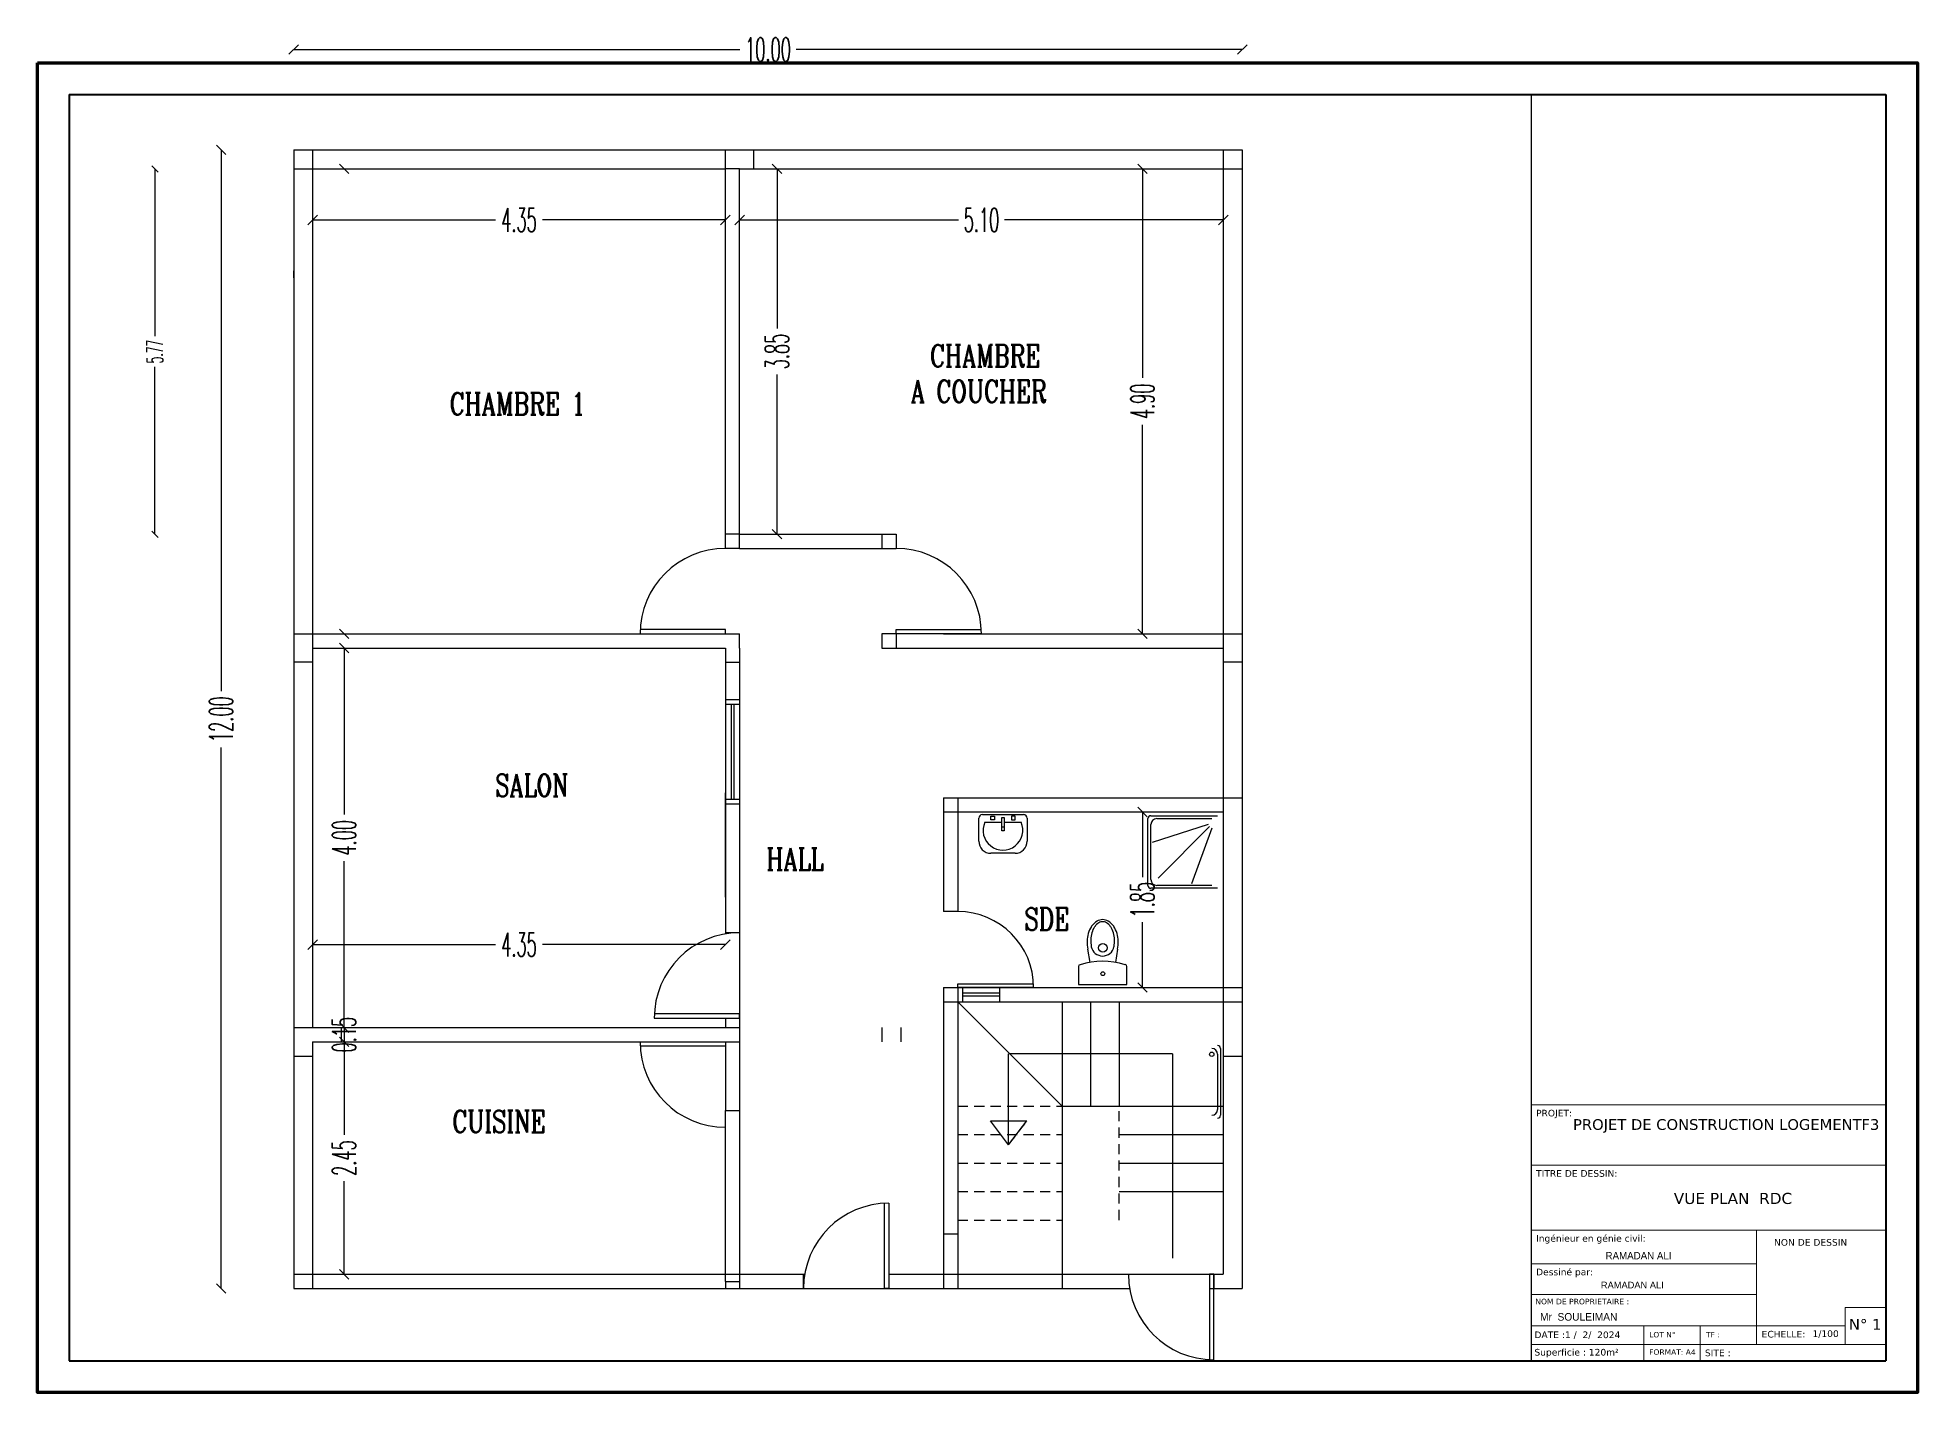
# Model space of a CAD drawing. Extents: x -110 to 3211, y -163 to 893.
# Drawn here: x 1906.85 to 1936.55, y 25.41 to 46.81 of the extents above; entities that cross this region are included whole.
import ezdxf

# ---------------------------------------------------------------- set-up
doc = ezdxf.new("R2010")
doc.units = 0
doc.header["$LTSCALE"] = 0.8
doc.header["$MEASUREMENT"] = 0
doc.linetypes.add('DASHED', pattern=[0.75, 0.5, -0.25])
doc.layers.get('0').update_dxf_attribs({"color": 5, "linetype": 'CONTINUOUS'})
doc.layers.get('DEFPOINTS').update_dxf_attribs({"linetype": 'CONTINUOUS'})
for name, color, linetype in [('COMBLDG', 7, 'CONTINUOUS'), ('DOOR', 3, 'CONTINUOUS'), ('PIPE', 50, 'CONTINUOUS'), ('STR', 5, 'CONTINUOUS'), ('TEXT', 200, 'CONTINUOUS'), ('WALL', 6, 'CONTINUOUS'), ('WIN-PLN', 5, 'CONTINUOUS')]:
    doc.layers.add(name, color=color, linetype=linetype)
doc.styles.add('AYMAN-S', font='romant.shx', dxfattribs={"width": 0.7, "height": 0.15})
doc.styles.add('AYMOONY', font='romant.shx', dxfattribs={"width": 0.5})
doc.styles.add('ROMANT', font='ROMANC.SHX', dxfattribs={"width": 0.75})
doc.dimstyles.new('AYMAN-SIT', dxfattribs={"dimtxt": 0.25, "dimasz": 0.08, "dimexe": 0.18, "dimexo": 0.06, "dimgap": 0.05, "dimtad": 0, "dimzin": 1, "dimdsep": 46, "dimtxsty": 'AYMAN-S', "dimblk1": 'OBLIQUE', "dimblk2": 'OBLIQUE', "dimsah": 1, "dimcen": 0.09, "dimse1": 1, "dimse2": 1, "dimclrd": 256, "dimclre": 256, "dimclrt": 200, "dimadec": 0, "dimazin": 0, "dimtfac": 1, "dimtdec": 4, "dimtix": 1, "dimtmove": 0, "dimatfit": 3, "dimldrblk": 'OBLIQUE', "dimfxl": 1, "dimtolj": 1, "dimtzin": 0, "dimarcsym": 0})

msp = doc.modelspace()

# ---------------------------------------------------------------- texts
at = {"layer": 'COMBLDG', "color": 7, "lineweight": 9, "attachment_point": 1}
for s, insert, char_height, width in [('{\\fVerdana|b0|i0|c0|p34;\\C55;PROJET:}', (1930.525, 29.871, -0.147), 0.10489, 11.75043), ('\\pi0.73509;{\\fVerdana|b0|i0|c0|p34;PROJET DE CONSTRUCTION LOGEMENTF3}', (1930.374, 29.723, 0.603), 0.16932, 6.38547), ('{\\fVerdana|b0|i0|c0|p34;\\C55;TITRE DE DESSIN:}', (1930.525, 28.918, -0.147), 0.10489, 11.75043), ('{\\fVerdana|b0|i0|c0|p34;VUE PLAN  RDC }', (1932.701, 28.559, -0.663), 0.17573, 5.65342), ('{\\fVerdana|b0|i0|c0|p34;\\C55;Ingénieur en génie civil:}', (1930.525, 27.892, -0.147), 0.10489, 11.75043), ('{\\fArial|b0|i0|c0|p34; \\fColonna MT|b0|i0|c0|p82; RAMADAN ALI}', (1931.535, 27.624), 0.11509, 12.89307), ('{\\fVerdana|b0|i0|c0|p34;NON DE DESSIN}', (1934.285, 27.829, -0.478), 0.10489, 11.75043), ('{\\fVerdana|b0|i0|c0|p34;\\C55;Dessiné par:}', (1930.525, 27.361, -0.323), 0.10489, 11.75043), ('{\\fArial|b0|i0|c0|p34;RAMADAN ALI}', (1931.549, 27.155), 0.10489, 11.75043), ('{\\fVerdana|b0|i0|c0|p34;\\C55;NOM DE PROPRIETAIRE :}', (1930.513, 26.886, -0.094), 0.08772, 9.82617), ('{\\fArial|b0|i0|c0|p34; \\fColonna MT|b0|i0|c0|p82; \\H1.143x;Mr  SOULEIMAN}', (1930.509, 26.66, -0.176), 0.10489, 11.75043), ('{\\fVerdana|b0|i0|c0|p34;N° 1}', (1935.468, 26.566, -0.12), 0.1704, 19.08879), ('{\\fVerdana|b0|i0|c0|p34;DATE :1 /  2/  2024}', (1930.499, 26.369, -0.323), 0.10489, 11.75043), ('{\\fVerdana|b0|i0|c0|p34;LOT N° }', (1932.312, 26.362, -0.228), 0.08651, 9.69138), ('{\\fVerdana|b0|i0|c0|p34;TF : }', (1933.21, 26.362, -0.267), 0.08651, 9.69138), ('{\\fVerdana|b0|i0|c0|p34;ECHELLE:}', (1934.088, 26.379, -0.668), 0.10489, 11.75043), ('{\\fVerdana|b0|i0|c0|p34;1/100}', (1934.893, 26.387, -0.565), 0.10489, 11.75043), ('{\\fVerdana|b0|i0|c0|p34;Superficie : 120m²}', (1930.499, 26.094, -0.32), 0.10489, 11.75043), ('{\\fVerdana|b0|i0|c0|p34;FORMAT: A4}', (1932.312, 26.087, -0.264), 0.08651, 9.69138), ('{\\fVerdana|b0|i0|c0|p34;SITE : }', (1933.193, 26.084, -0.323), 0.10489, 11.75043)]:
    msp.add_mtext(s, dxfattribs=dict(at, insert=insert, char_height=char_height, width=width))
at = {"layer": 'PIPE', "color": 7, "ltscale": 0.8, "char_height": 0.3747, "attachment_point": 5, "style": 'AYMOONY'}
for s, insert in [('\\A1;10.00', (1918.39, 46.619)), ('\\A1;4.35', (1914.456, 43.926)), ('\\A1;5.10', (1921.763, 43.926)), ('\\A1;4.35', (1914.456, 32.48))]:
    msp.add_mtext(s, dxfattribs=dict(at, insert=insert))
at = {"layer": 'PIPE', "color": 7, "ltscale": 0.8, "char_height": 0.3747, "attachment_point": 5, "rotation": 90, "style": 'AYMOONY'}
for s, insert in [('\\A1;3.85', (1918.533, 41.848)), ('\\A1;4.90', (1924.306, 41.061)), ('\\A1;12.00', (1909.749, 36.04)), ('\\A1;4.00', (1911.693, 34.167)), ('\\A1;1.85', (1924.306, 33.189)), ('\\A1;0.15', (1911.693, 31.057)), ('\\A1;2.45', (1911.693, 29.108))]:
    msp.add_mtext(s, dxfattribs=dict(at, insert=insert))
at = {"layer": 'TEXT', "color": 7, "ltscale": 61, "style": 'ROMANT', "width": 0.75}
for s, p in [('CHAMBRE', (1920.95, 41.605)), ('A COUCHER', (1920.644, 41.044)), ('CHAMBRE 1', (1913.359, 40.847)), ('SALON', (1914.08, 34.821)), ('HALL', (1918.364, 33.655)), ('SDE', (1922.442, 32.709)), ('CUISINE', (1913.402, 29.511))]:
    msp.add_text(s, height=0.3498, dxfattribs=at).set_placement(p)

# ---------------------------------------------------------------- blocks, each defined once
blk = doc.blocks.new('_OBLIQUE')
at = {"color": 0, "linetype": 'ByBlock'}
blk.add_line((-0.5, -0.5), (0.5, 0.5), dxfattribs=at)
blk = doc.blocks.new('*D385')
at = {"layer": 'DEFPOINTS', "color": 0, "ltscale": 0.8, "transparency": 16777216}
for p in [(1908.703, 44.733), (1917.942, 44.733), (1917.717, 38.963)]:
    blk.add_point(p, dxfattribs=at)
at = {"layer": 'PIPE', "color": 7, "lineweight": -2, "ltscale": 0.8, "transparency": 16777216}
for p, q in [((1908.703, 44.733), (1908.703, 42.092)), ((1908.703, 38.963), (1908.703, 41.605))]:
    blk.add_line(p, q, dxfattribs=at)
at = {"layer": 'PIPE', "color": 7, "lineweight": -2, "ltscale": 0.8, "transparency": 16777216, "xscale": 0.1, "yscale": 0.1, "zscale": 0.1}
for p, rotation in [((1908.703, 44.733), 90), ((1908.703, 38.963), 270)]:
    blk.add_blockref('_OBLIQUE', p, dxfattribs=dict(at, rotation=rotation))
at = {"layer": 'PIPE', "color": 7, "ltscale": 0.8, "transparency": 16777216, "insert": (1908.703, 41.848), "char_height": 0.25, "attachment_point": 5, "rotation": 90, "style": 'AYMOONY'}
blk.add_mtext('\\A1;5.77', dxfattribs=at)

# ---------------------------------------------------------------- dimensions: what is measured, and where the dimension line sits
at = {"layer": 'PIPE', "ltscale": 0.8}
dim = msp.add_linear_dim(base=(1908.703, 44.733), p1=(1917.717, 38.963), p2=(1917.942, 44.733), angle=90, dimstyle='AYMAN-SIT', override={"dimasz": 0.1, "dimexe": 0.006, "dimtxsty": 'AYMOONY', "dimclrd": 7, "dimclrt": 7, "dimtdec": 2}, dxfattribs=at)
dim.commit()
dim.dimension.update_dxf_attribs({"geometry": '*D385', "text_midpoint": (1908.703, 41.848)})

# ---------------------------------------------------------------- linework, layer by layer
at = {"color": 5, "lineweight": 40}
for p, q in [((1907.35, 45.907), (1907.35, 25.907)), ((1907.35, 45.907), (1936.05, 45.907)), ((1936.05, 45.907), (1936.05, 25.907)), ((1907.35, 25.907), (1936.05, 25.907))]:
    msp.add_line(p, q, dxfattribs=at)
for p, q in [((1921.72, 34.113), (1921.72, 34.476)), ((1921.777, 34.534), (1922.427, 34.534)), ((1921.911, 34.451), (1921.911, 34.509)), ((1921.911, 34.509), (1921.969, 34.509)), ((1921.969, 34.509), (1921.969, 34.451)), ((1922.083, 34.49), (1922.121, 34.49)), ((1922.083, 34.279), (1922.083, 34.49)), ((1922.121, 34.49), (1922.121, 34.279)), ((1922.293, 34.509), (1922.236, 34.509)), ((1922.236, 34.509), (1922.236, 34.451)), ((1922.293, 34.451), (1922.293, 34.509)), ((1922.485, 34.476), (1922.485, 34.113)), ((1924.393, 33.415), (1924.393, 34.47)), ((1924.439, 34.516), (1925.494, 34.516)), ((1924.531, 34.47), (1925.402, 34.47)), ((1921.816, 34.413), (1922.083, 34.413)), ((1921.969, 34.451), (1921.911, 34.451)), ((1922.121, 34.337), (1922.083, 34.337)), ((1922.121, 34.279), (1922.083, 34.279)), ((1922.121, 34.413), (1922.389, 34.413)), ((1922.236, 34.451), (1922.293, 34.451)), ((1924.439, 33.507), (1924.439, 34.378)), ((1925.345, 34.378), (1924.462, 34.091)), ((1925.368, 34.344), (1924.554, 33.53)), ((1925.402, 34.321), (1925.081, 33.438)), ((1922.293, 33.922), (1921.911, 33.922)), ((1925.494, 33.369), (1924.439, 33.369)), ((1925.402, 33.415), (1924.531, 33.415)), ((1923.44, 32.41), (1923.477, 32.198)), ((1923.914, 32.41), (1923.878, 32.198)), ((1923.295, 32.135), (1923.295, 31.848)), ((1924.06, 31.848), (1924.06, 32.136)), ((1923.295, 31.848), (1924.06, 31.848)), ((1925.494, 30.747), (1925.494, 29.876)), ((1925.54, 30.839), (1925.54, 29.784))]:
    msp.add_line(p, q)
at = {"color": 5, "lineweight": 100}
msp.add_lwpolyline([(1906.85, 46.407), (1936.55, 46.407), (1936.55, 25.407), (1906.85, 25.407)], close=True, dxfattribs=at)
for centre, radius in [((1923.68, 32.43), 0.0674), ((1923.68, 32.02), 0.03), ((1925.402, 30.747), 0.0344)]:
    msp.add_circle(centre, radius)
for centre, radius, start, end in [((1921.777, 34.476), 0.0573, 90, 180), ((1922.427, 34.476), 0.0573, 0, 90), ((1924.439, 34.47), 0.0459, 90, 180), ((1924.531, 34.378), 0.0917, 90, 180), ((1922.102, 34.286), 0.314, 156.067, 23.933), ((1921.911, 34.113), 0.191, 180, 270), ((1922.293, 34.113), 0.191, 270, 0), ((1924.439, 33.415), 0.0459, 180, 270), ((1924.531, 33.507), 0.0917, 180, 270), ((1923.82, 32.552), 0.384, 145.6833, 164.214), ((1923.733, 32.612), 0.278, 121.251, 145.6833), ((1923.82, 32.578), 0.326, 145.6833, 164.214), ((1923.733, 32.638), 0.22, 121.251, 145.6833), ((1923.677, 32.703), 0.172, 90.0033, 121.251), ((1923.677, 32.729), 0.113, 90.0033, 121.251), ((1923.677, 32.703), 0.172, 58.7557, 90.0033), ((1923.677, 32.729), 0.113, 58.7557, 90.0033), ((1923.622, 32.638), 0.22, 34.3234, 58.7557), ((1923.622, 32.612), 0.278, 34.3234, 58.7557), ((1923.535, 32.578), 0.326, 15.7926, 34.3234), ((1923.535, 32.552), 0.384, 15.7926, 34.3234), ((1923.959, 32.513), 0.528, 164.214, 191.2459), ((1923.959, 32.539), 0.47, 164.214, 191.2459), ((1923.677, 32.483), 0.183, 191.2459, 348.7608), ((1923.396, 32.539), 0.47, 348.7608, 15.7926), ((1923.396, 32.513), 0.528, 348.7608, 15.7926), ((1923.323, 32.135), 0.0277, 90.0033, 180.0033), ((1923.677, 31.034), 1.183, 72.57, 107.4367), ((1924.032, 32.136), 0.0277, 0.0033, 90.0033), ((1925.402, 30.747), 0.0917, 0, 90), ((1925.494, 30.839), 0.0459, 0, 90), ((1925.402, 29.876), 0.0917, 270, 0), ((1925.494, 29.784), 0.0459, 270, 0)]:
    msp.add_arc(centre, radius, start, end)
at = {"layer": 'COMBLDG', "color": 7, "lineweight": 30}
msp.add_line((1930.451, 25.907), (1930.451, 45.907), dxfattribs=at)
at = {"layer": 'COMBLDG', "color": 7, "lineweight": 9}
for p, q in [((1930.451, 29.949, 0.176), (1936.05, 29.949, -0.565)), ((1930.451, 28.996, 0.176), (1936.05, 28.996, -0.565)), ((1930.451, 27.97, 0.176), (1936.05, 27.97, -0.565)), ((1934.008, 27.97, -0.295), (1934.008, 26.162, -0.532)), ((1930.451, 27.439, 0), (1934.008, 27.439, -0.47)), ((1930.451, 26.951, 0.176), (1934.008, 26.951, -0.295)), ((1935.411, 26.75, -1.065), (1936.05, 26.75, -1.13)), ((1935.411, 26.75, 0), (1935.411, 26.162, 0)), ((1930.451, 26.456), (1935.411, 26.456, -0.5)), ((1932.229, 26.456, 0.039), (1932.229, 25.907, -0.033)), ((1933.119, 25.907, 0), (1933.119, 26.456, 0)), ((1930.451, 26.162, 0), (1936.05, 26.162))]:
    msp.add_line(p, q, dxfattribs=at)
at = {"layer": 'DOOR', "color": 3}
for p, q in [((1917.717, 37.457), (1916.37, 37.457)), ((1917.717, 37.389), (1917.717, 37.457)), ((1920.413, 37.389), (1920.413, 37.457)), ((1920.413, 37.457), (1921.761, 37.457)), ((1916.368, 37.389), (1917.717, 37.389)), ((1921.762, 37.389), (1920.413, 37.389)), ((1921.388, 31.803), (1921.388, 31.863)), ((1921.388, 31.863), (1922.585, 31.863)), ((1922.587, 31.803), (1921.388, 31.803)), ((1916.593, 31.319), (1917.942, 31.319)), ((1917.942, 31.386), (1916.595, 31.386)), ((1917.942, 31.319), (1917.942, 31.386)), ((1916.368, 30.944), (1917.717, 30.944)), ((1917.717, 30.944), (1917.717, 30.877)), ((1917.717, 30.877), (1916.37, 30.877)), ((1920.232, 27.047), (1920.232, 28.395)), ((1920.3, 28.396), (1920.3, 27.047)), ((1920.3, 27.047), (1920.232, 27.047)), ((1925.434, 27.272), (1925.367, 27.272)), ((1925.367, 27.272), (1925.367, 25.925)), ((1925.434, 25.923), (1925.434, 27.272))]:
    msp.add_line(p, q, dxfattribs=at)
for centre, radius, start, end in [((1917.717, 37.389), 1.349, 90, 180), ((1920.413, 37.389), 1.349, 0, 90), ((1921.388, 31.803), 1.199, 0, 90), ((1917.942, 31.319), 1.349, 90, 180), ((1917.717, 30.944), 1.349, 180, 270), ((1920.3, 27.047), 1.349, 90, 180), ((1925.434, 27.272), 1.349, 180, 270)]:
    msp.add_arc(centre, radius, start, end, dxfattribs=at)
at = {"layer": 'PIPE', "color": 7, "ltscale": 0.8}
for p, q in [((1910.896, 46.619), (1917.945, 46.619)), ((1925.884, 46.619), (1918.835, 46.619)), ((1909.749, 45.033), (1909.749, 36.485)), ((1918.533, 44.733), (1918.533, 42.213)), ((1924.306, 44.733), (1924.306, 41.431)), ((1911.196, 43.926), (1914.087, 43.926)), ((1917.717, 43.926), (1914.826, 43.926)), ((1917.942, 43.926), (1921.398, 43.926)), ((1925.584, 43.926), (1922.128, 43.926)), ((1918.533, 38.963), (1918.533, 41.483)), ((1924.306, 37.389), (1924.306, 40.692)), ((1911.693, 37.164), (1911.693, 34.536)), ((1909.749, 27.047), (1909.749, 35.595)), ((1924.306, 34.575), (1924.306, 33.545)), ((1911.693, 31.169), (1911.693, 33.797)), ((1924.306, 31.803), (1924.306, 32.833)), ((1911.196, 32.48), (1914.087, 32.48)), ((1917.717, 32.48), (1914.826, 32.48)), ((1911.693, 31.169), (1911.693, 31.319)), ((1911.693, 31.169), (1911.693, 30.944)), ((1911.693, 30.944), (1911.693, 30.794)), ((1911.693, 30.944), (1911.693, 29.473)), ((1924.78, 30.753), (1922.192, 30.753)), ((1922.192, 29.317), (1922.192, 30.753)), ((1922.192, 29.317), (1921.904, 29.694)), ((1911.693, 27.272), (1911.693, 28.743))]:
    msp.add_line(p, q, dxfattribs=at)
at = {"layer": 'PIPE', "ltscale": 0.8}
for p, q in [((1917.942, 36.346), (1917.717, 36.346)), ((1917.942, 32.668), (1917.717, 32.668)), ((1924.78, 30.753), (1924.78, 27.525)), ((1921.904, 29.694), (1922.479, 29.694)), ((1922.192, 29.317), (1922.479, 29.694)), ((1920.3, 27.775), (1920.3, 27.047)), ((1918.951, 27.047), (1918.951, 27.272)), ((1924.085, 27.272), (1924.085, 27.272))]:
    msp.add_line(p, q, dxfattribs=at)
at = {"layer": 'STR', "color": 252}
for p, q in [((1921.388, 31.578), (1923.036, 29.929)), ((1923.036, 31.578), (1923.036, 28.13)), ((1923.486, 31.578), (1923.486, 29.929)), ((1923.936, 31.578), (1923.936, 29.929)), ((1923.036, 29.929), (1925.584, 29.929)), ((1923.936, 29.479), (1925.584, 29.479)), ((1923.936, 29.03), (1925.584, 29.03)), ((1923.936, 28.58), (1925.584, 28.58)), ((1923.036, 28.13), (1923.036, 27.047))]:
    msp.add_line(p, q, dxfattribs=at)
at = {"layer": 'STR', "color": 252, "linetype": 'DASHED', "ltscale": 0.4}
for p, q in [((1921.388, 29.929), (1923.036, 29.929)), ((1923.936, 28.13), (1923.936, 29.929)), ((1921.388, 29.479), (1923.036, 29.479)), ((1922.192, 29.317), (1922.479, 29.694)), ((1921.388, 29.03), (1923.036, 29.03)), ((1921.388, 28.58), (1923.036, 28.58)), ((1921.388, 28.13), (1923.036, 28.13))]:
    msp.add_line(p, q, dxfattribs=at)
at = {"layer": 'WALL'}
for p, q in [((1910.896, 45.033), (1910.896, 27.047)), ((1910.896, 45.033), (1925.884, 45.033)), ((1910.896, 45.033), (1910.896, 27.047)), ((1911.196, 45.033), (1911.196, 31.169)), ((1917.717, 44.733), (1917.717, 45.033)), ((1918.167, 44.733), (1918.167, 45.033)), ((1925.584, 45.033), (1925.584, 29.52)), ((1925.884, 45.033), (1925.884, 29.52)), ((1910.896, 44.733), (1917.717, 44.733)), ((1917.717, 39.188), (1917.717, 44.733)), ((1917.942, 44.733), (1917.717, 44.733)), ((1917.942, 43.235), (1917.942, 44.733)), ((1917.942, 44.733), (1925.884, 44.733)), ((1910.896, 43.235), (1910.896, 43.122)), ((1910.896, 43.235), (1910.896, 43.122)), ((1910.896, 43.01), (1910.896, 43.122)), ((1910.896, 43.01), (1910.896, 43.122)), ((1917.942, 39.188), (1917.942, 43.234)), ((1917.717, 38.738), (1917.717, 39.188)), ((1917.942, 38.963), (1917.717, 38.963)), ((1917.942, 38.738), (1917.942, 39.188)), ((1917.942, 38.963), (1920.413, 38.963)), ((1920.189, 38.963), (1920.189, 38.738)), ((1920.413, 38.963), (1920.413, 38.738)), ((1917.942, 38.738), (1917.717, 38.738)), ((1917.942, 38.738), (1920.413, 38.738)), ((1910.896, 37.389), (1917.717, 37.389)), ((1911.196, 37.164), (1917.717, 37.164)), ((1917.717, 37.389), (1917.942, 37.389)), ((1917.717, 37.164), (1917.717, 36.94)), ((1917.717, 37.164), (1917.717, 36.94)), ((1917.942, 37.164), (1917.942, 37.389)), ((1917.942, 37.164), (1917.942, 36.94)), ((1921.163, 37.389), (1920.189, 37.389)), ((1920.189, 37.389), (1920.189, 37.164)), ((1920.189, 37.164), (1925.584, 37.164)), ((1920.413, 37.389), (1920.413, 37.164)), ((1921.163, 37.389), (1925.884, 37.389)), ((1911.196, 36.94), (1910.896, 36.94)), ((1917.717, 36.94), (1917.942, 36.94)), ((1917.717, 36.94), (1917.717, 32.649)), ((1917.942, 36.94), (1917.942, 30.944)), ((1925.884, 36.94), (1925.584, 36.94)), ((1917.942, 36.346), (1917.717, 36.346)), ((1921.163, 34.8), (1925.884, 34.8)), ((1921.163, 34.8), (1921.163, 33.002)), ((1921.388, 34.8), (1921.388, 33.002)), ((1917.942, 34.698), (1917.717, 34.698)), ((1921.163, 34.575), (1925.584, 34.575)), ((1921.388, 33.002), (1921.163, 33.002)), ((1921.163, 31.803), (1925.884, 31.803)), ((1921.163, 31.803), (1921.163, 27.047)), ((1921.388, 31.803), (1921.388, 27.047)), ((1921.163, 31.578), (1925.884, 31.578)), ((1917.717, 31.319), (1917.942, 31.319)), ((1917.717, 31.319), (1917.717, 31.169)), ((1910.896, 31.169), (1917.942, 31.169)), ((1910.896, 31.169), (1911.196, 31.169)), ((1911.196, 30.944), (1911.196, 27.047)), ((1911.196, 30.944), (1917.942, 30.944)), ((1911.645, 31.169), (1911.645, 30.944)), ((1917.717, 30.944), (1917.717, 29.858)), ((1917.942, 30.944), (1917.942, 29.858)), ((1920.189, 31.169), (1920.189, 30.944)), ((1920.488, 31.169), (1920.488, 30.944)), ((1910.896, 30.719), (1911.196, 30.719)), ((1925.584, 30.719), (1925.884, 30.719)), ((1917.717, 29.858), (1917.942, 29.858)), ((1917.717, 27.16), (1917.717, 29.858)), ((1917.942, 29.858), (1917.942, 27.16)), ((1925.584, 29.52), (1925.584, 27.272)), ((1925.884, 29.52), (1925.884, 27.047)), ((1921.163, 27.913), (1921.388, 27.913)), ((1910.896, 27.272), (1918.97, 27.272)), ((1910.896, 27.047), (1924.104, 27.047)), ((1910.896, 27.047), (1917.942, 27.047)), ((1917.717, 27.16), (1917.717, 27.047)), ((1917.717, 27.16), (1917.942, 27.16)), ((1917.942, 27.16), (1917.942, 27.047)), ((1920.3, 27.272), (1925.584, 27.272)), ((1925.367, 27.047), (1925.884, 27.047)), ((1925.434, 27.272), (1925.434, 27.047))]:
    msp.add_line(p, q, dxfattribs=at)
at = {"layer": 'WIN-PLN', "ltscale": 0.8}
for p, q in [((1917.942, 36.272), (1917.717, 36.272)), ((1917.807, 36.272), (1917.807, 34.773)), ((1917.852, 36.272), (1917.852, 34.773)), ((1917.717, 33.23), (1917.717, 34.879)), ((1917.942, 34.773), (1917.717, 34.773)), ((1917.942, 34.879), (1917.942, 33.23)), ((1921.463, 31.803), (1921.463, 31.578)), ((1922.05, 31.803), (1922.05, 31.578)), ((1922.05, 31.713), (1921.463, 31.713)), ((1922.05, 31.668), (1921.463, 31.668))]:
    msp.add_line(p, q, dxfattribs=at)

# ---------------------------------------------------------------- block references
at = {"layer": 'PIPE', "color": 7, "ltscale": 0.8, "xscale": 0.1498820333691455, "yscale": 0.1498820333691455, "zscale": 0.1498820333691455}
for p, rotation in [((1910.896, 46.619), 180), ((1909.749, 45.033), 90), ((1911.693, 44.733), 90), ((1918.533, 44.733), 90), ((1924.306, 44.733), 90), ((1911.196, 43.926), 180), ((1917.942, 43.926), 180), ((1918.533, 38.963), 270), ((1911.693, 37.389), 270), ((1924.306, 37.389), 270), ((1911.693, 37.164), 90), ((1924.306, 34.575), 90), ((1911.196, 32.48), 180), ((1924.306, 31.803), 270), ((1911.693, 31.169), 270), ((1911.693, 31.169), 270), ((1911.693, 30.944), 90), ((1911.693, 30.944), 90), ((1911.693, 27.272), 270), ((1909.749, 27.047), 270)]:
    msp.add_blockref('_OBLIQUE', p, dxfattribs=dict(at, rotation=rotation))
for p in [(1925.884, 46.619), (1917.717, 43.926), (1925.584, 43.926), (1917.717, 32.48)]:
    msp.add_blockref('_OBLIQUE', p, dxfattribs=at)

msp.set_redraw_order([(e.dxf.handle, doc.entitydb.next_handle()) for e in msp.query("TEXT MTEXT ATTDEF DIMENSION ARC_DIMENSION")])  # texts and dimensions are drawn at this point

doc.saveas('drawing.dxf')
